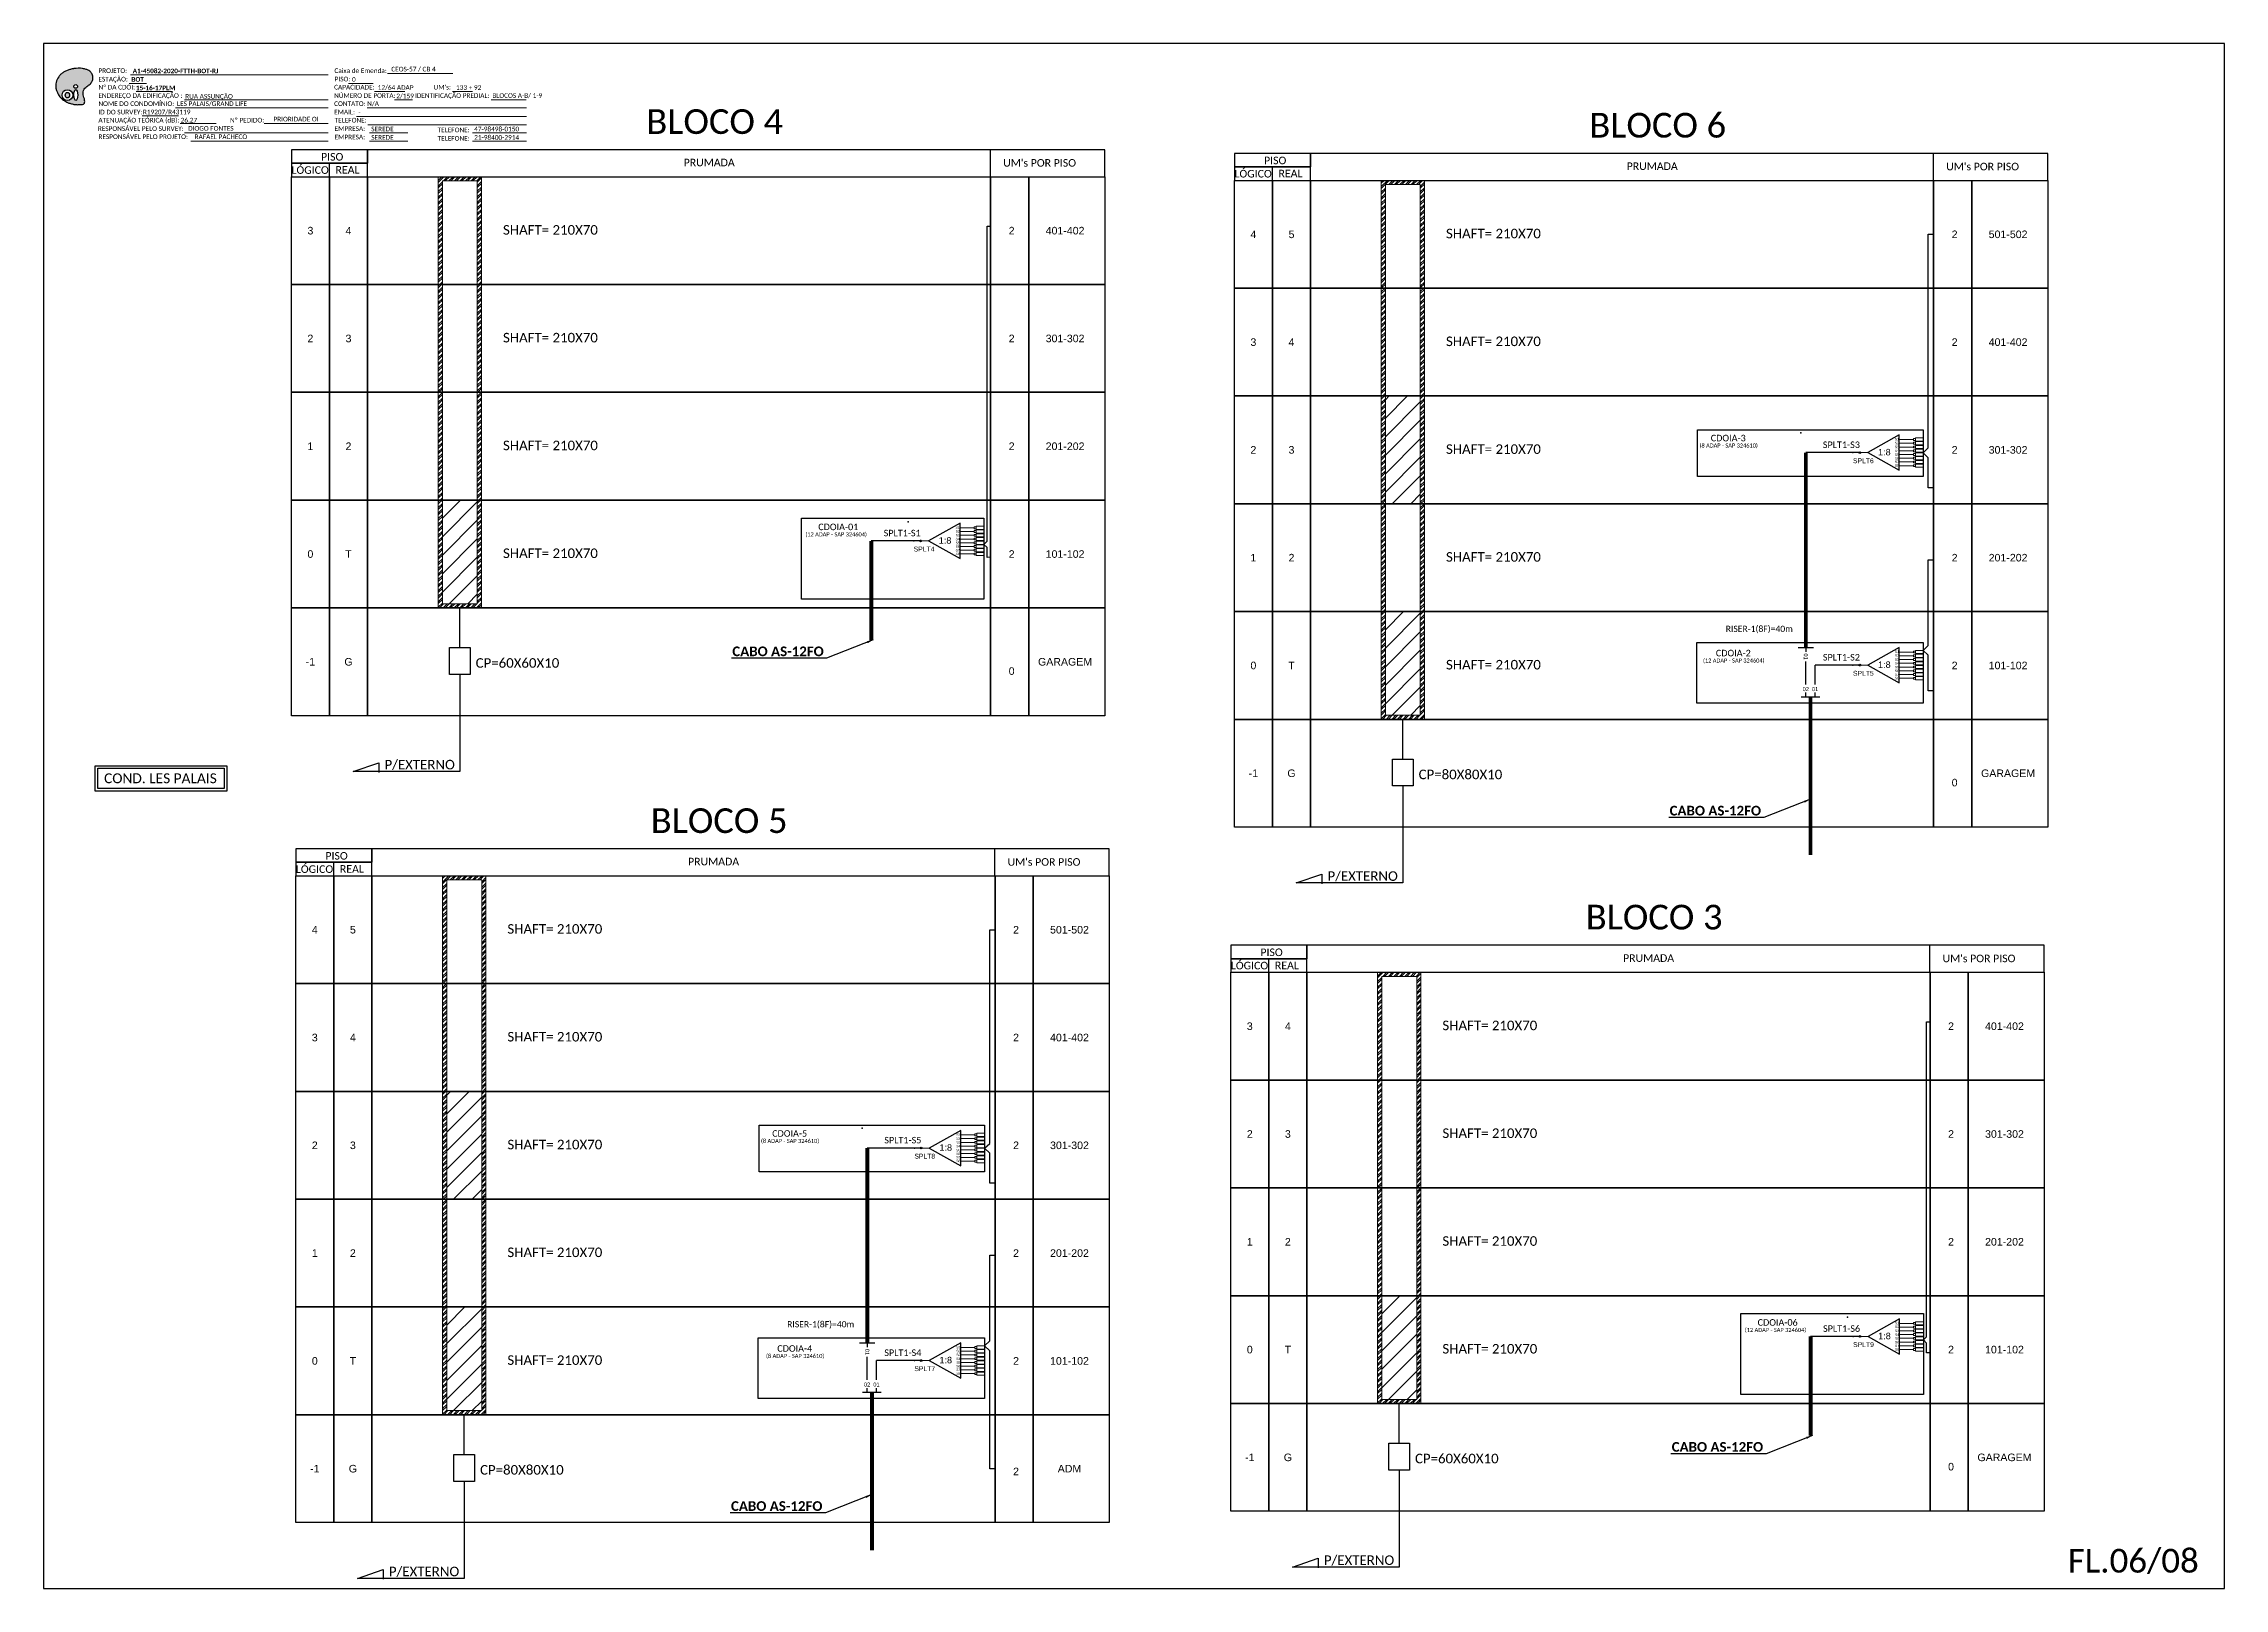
# Model space of a CAD drawing. Header units: inches. Extents: x 10034 to 13570, y 6075 to 9325.
# Drawn here: x 12732 to 13570, y 7384 to 7978 of the extents above; entities that cross this region are included whole.
import ezdxf
from ezdxf.enums import TextEntityAlignment as Align

# ---------------------------------------------------------------- set-up
doc = ezdxf.new("R2010")
doc.units = ezdxf.units.IN
doc.header["$MEASUREMENT"] = 0
doc.layers.add('Uifilar numeracao sangria', color=7, linetype='Continuous')
doc.styles.add('ARIAL', font='arial.ttf')
doc.styles.add('WMF-Calibri0', font='CALIBRI.TTF')
doc.styles.add('WMF-Calibri1', font='CALIBRIB.TTF')
doc.dimstyles.new('ISO-25', dxfattribs={"dimtxt": 2.5, "dimasz": 2.5, "dimexe": 1.25, "dimexo": 0.625, "dimtad": 1, "dimtxsty": 'Standard', "dimcen": 2.5, "dimadec": 0, "dimazin": 0, "dimtfac": 1, "dimtmove": 0, "dimatfit": 3, "dimfxl": 0, "dimarcsym": 0})

msp = doc.modelspace()

# ---------------------------------------------------------------- texts
at = {"color": 7, "lineweight": 0, "style": 'WMF-Calibri0'}
for s, height, p in [('PROJETO:', 1.793, (12752.94, 7966.6)), ('Caixa de Emenda:', 1.7927, (12843.69, 7966.6)), ('ESTAÇÃO:', 1.793, (12752.94, 7963.33)), ('Nº DA CDOI:', 1.7927, (12752.94, 7960.25)), ('ENDEREÇO DA EDIFICAÇÃO :', 1.7927, (12752.94, 7957.02)), ('CAPACIDADE:', 1.7927, (12843.59, 7960.25)), ('NÚMERO DE PORTA:', 1.7927, (12843.59, 7957.02)), ('PISO:', 1.793, (12843.77, 7963.37)), ('IDENTIFICAÇÃO PREDIAL:', 1.7927, (12874.67, 7957.02)), ("UM's:", 1.793, (12881.83, 7960.25)), ('BLOCOS A-B/ 1-9', 1.7927, (12904.41, 7957.02)), ('ATENUAÇÃO TEÓRICA (dB):', 1.7927, (12752.94, 7947.56)), ('NOME DO CONDOMÍNIO:', 1.7927, (12752.94, 7953.91)), ('ID DO SURVEY:', 1.7927, (12752.94, 7950.67)), ('LES PALAIS/GRAND LIFE', 1.7927, (12783.15, 7953.91)), ('CONTATO: N/A', 1.7927, (12843.59, 7953.91)), ('EMAIL:', 1.793, (12843.59, 7950.67)), ('RESPONSÁVEL PELO SURVEY:', 1.7927, (12752.7, 7944.32)), ('RESPONSÁVEL PELO PROJETO:', 1.7927, (12752.94, 7941.21)), ('26,27', 1.793, (12784.56, 7947.56)), ('Nº PEDIDO:', 1.793, (12803.53, 7947.56)), ('TELEFONE:', 1.793, (12843.77, 7947.56)), ('EMPRESA:', 1.793, (12843.77, 7944.32)), ('EMPRESA:', 1.793, (12843.77, 7941.08)), ('TELEFONE:', 1.793, (12883.37, 7943.82)), ('TELEFONE:', 1.793, (12883.37, 7940.58)), ('COND. LES PALAIS', 3.7902, (12755.12, 7693.5))]:
    msp.add_text(s, height=height, dxfattribs=at).set_placement(p)
at = {"color": 7, "linetype": 'Continuous'}
for s, height, style, p in [('A1-45082-2020-FTTH-BOT-RJ', 1.7927, 'WMF-Calibri1', (12766.13, 7966.51)), ('CEOS-57 / CB 4', 1.7927, 'WMF-Calibri0', (12865.55, 7967.19)), ('BOT', 1.793, 'WMF-Calibri1', (12765.62, 7963.23)), ('RUA ASSUNÇÃO', 1.7927, 'WMF-Calibri0', (12786.32, 7956.73)), ('0', 1.79, 'WMF-Calibri0', (12850.46, 7963.22)), ('12/64 ADAP', 1.793, 'WMF-Calibri0', (12860.33, 7960.13)), ('2/159', 1.793, 'WMF-Calibri0', (12867.5, 7956.87)), ('133 + 92', 1.793, 'WMF-Calibri0', (12890.45, 7960.11)), ('R19207/R43119', 1.7927, 'WMF-Calibri0', (12770.07, 7950.7)), ('-', 1.79, 'WMF-Calibri0', (12852.94, 7950.52)), ('DIOGO FONTES', 1.7927, 'WMF-Calibri0', (12787.45, 7944.41)), ('RAFAEL PACHECO', 1.7927, 'WMF-Calibri0', (12789.94, 7941.18)), ('SEREDE', 1.793, 'WMF-Calibri0', (12857.83, 7944.17)), ('SEREDE', 1.793, 'WMF-Calibri0', (12857.83, 7940.93)), ('47-98498-0150', 1.7927, 'WMF-Calibri0', (12897.43, 7944.17)), ('21-98400-2914', 1.7927, 'WMF-Calibri0', (12897.43, 7940.93)), ('FL.06/08', 9.118, 'WMF-Calibri0', (13510.19, 7389.97))]:
    msp.add_text(s, height=height, dxfattribs=dict(at, style=style)).set_placement(p)
at = {"color": 7, "linetype": 'Continuous', "style": 'WMF-Calibri1'}
msp.add_text('15-16-17PLM', height=1.7927, dxfattribs=at).set_placement((12774.95, 7959.97), align=Align.CENTER)
at = {"color": 7, "style": 'WMF-Calibri0'}
msp.add_text('PRIORIDADE OI', height=1.7927, dxfattribs=at).set_placement((12820.25, 7947.97))
at = {"style": 'WMF-Calibri0'}
for s, height, p in [('BLOCO 4', 9.494, (12963.63, 7943.17)), ('BLOCO 6', 9.494, (13326.24, 7941.77)), ('     PISO', 2.911, (12833.41, 7932.93)), ('PRUMADA', 2.911, (12977.98, 7930.73)), ("UM's POR PISO", 2.9114, (13100.85, 7930.58)), ('     PISO', 2.911, (13196.02, 7931.52)), ('  LÓGICO', 2.911, (12825.13, 7927.83)), ('    REAL', 2.911, (12840.01, 7927.9)), ('  LÓGICO', 2.911, (13187.73, 7926.42)), ('    REAL', 2.911, (13202.62, 7926.49)), ('PRUMADA', 2.911, (13340.59, 7929.32)), ("UM's POR PISO", 2.9114, (13463.46, 7929.17)), ('SHAFT= 210X70', 3.6661, (12908.51, 7904.44)), ('SHAFT= 210X70', 3.6661, (13271.12, 7903.04)), ('SHAFT= 210X70', 3.6661, (12908.51, 7863)), ('SHAFT= 210X70', 3.6661, (13271.12, 7861.59)), ('SHAFT= 210X70', 3.6661, (12908.51, 7821.55)), ('SHAFT= 210X70', 3.6661, (13271.12, 7820.14)), ('SHAFT= 210X70', 3.6661, (12908.51, 7780.1)), ('SHAFT= 210X70', 3.6661, (13271.12, 7778.69)), ('SHAFT= 210X70', 3.6661, (13271.12, 7737.25)), ('BLOCO 5', 9.494, (12965.32, 7674.36)), ('     PISO', 2.911, (12835.1, 7664.12)), ('PRUMADA', 2.911, (12979.67, 7661.92)), ("UM's POR PISO", 2.9114, (13102.54, 7661.77)), ('  LÓGICO', 2.911, (12826.82, 7659.02)), ('    REAL', 2.911, (12841.7, 7659.09)), ('SHAFT= 210X70', 3.6661, (12910.2, 7635.64)), ('BLOCO 3', 9.494, (13324.85, 7637.27)), ('  LÓGICO', 2.911, (13186.35, 7621.93)), ('     PISO', 2.911, (13194.63, 7627.03)), ('    REAL', 2.911, (13201.23, 7621.99)), ('PRUMADA', 2.911, (13339.2, 7624.82)), ("UM's POR PISO", 2.9114, (13462.07, 7624.67)), ('SHAFT= 210X70', 3.6661, (12910.2, 7594.19)), ('SHAFT= 210X70', 3.6661, (13269.73, 7598.54)), ('SHAFT= 210X70', 3.6661, (12910.2, 7552.74)), ('SHAFT= 210X70', 3.6661, (13269.73, 7557.09)), ('SHAFT= 210X70', 3.6661, (12910.2, 7511.29)), ('SHAFT= 210X70', 3.6661, (13269.73, 7515.64)), ('SHAFT= 210X70', 3.6661, (12910.2, 7469.85)), ('SHAFT= 210X70', 3.6661, (13269.73, 7474.2))]:
    msp.add_text(s, height=height, dxfattribs=at).set_placement(p)
at = {"color": 0, "style": 'ARIAL'}
for s, height, p in [('3', 2.91, (12834.45, 7905.98)), ('4', 2.91, (12849.1, 7905.98)), ('2', 2.91, (13104.1, 7905.98)), ('401-402', 2.911, (13124.65, 7905.98)), ('4', 2.91, (13197.06, 7904.57)), ('5', 2.91, (13211.71, 7904.57)), ('2', 2.91, (13466.7, 7904.57)), ('501-502', 2.911, (13487.26, 7904.57)), ('2', 2.91, (12834.45, 7864.53)), ('3', 2.91, (12849.1, 7864.53)), ('2', 2.91, (13104.1, 7864.53)), ('301-302', 2.911, (13124.65, 7864.53)), ('3', 2.91, (13197.06, 7863.12)), ('4', 2.91, (13211.71, 7863.12)), ('2', 2.91, (13466.7, 7863.12)), ('401-402', 2.911, (13487.26, 7863.12)), ('1', 2.91, (12834.45, 7823.08)), ('2', 2.91, (12849.1, 7823.08)), ('2', 2.91, (13104.1, 7823.08)), ('201-202', 2.911, (13124.65, 7823.08)), ('2', 2.91, (13197.06, 7821.68)), ('3', 2.91, (13211.71, 7821.68)), ('2', 2.91, (13466.7, 7821.68)), ('301-302', 2.911, (13487.26, 7821.68)), ('0', 2.91, (12834.45, 7781.63)), ('T', 2.91, (12849.1, 7781.63)), ('2', 2.91, (13104.1, 7781.63)), ('101-102', 2.911, (13124.65, 7781.63)), ('1', 2.91, (13197.06, 7780.23)), ('2', 2.91, (13211.71, 7780.23)), ('2', 2.91, (13466.7, 7780.23)), ('201-202', 2.911, (13487.26, 7780.23)), ('-1', 2.911, (12834.45, 7740.19)), ('G', 2.91, (12849.1, 7740.19)), ('GARAGEM', 2.911, (13124.65, 7740.19)), ('0', 2.91, (13197.06, 7738.78)), ('T', 2.91, (13211.71, 7738.78)), ('2', 2.91, (13466.7, 7738.78)), ('101-102', 2.911, (13487.26, 7738.78)), ('0', 2.91, (13104.1, 7736.61)), ('-1', 2.911, (13197.06, 7697.33)), ('G', 2.91, (13211.71, 7697.33)), ('GARAGEM', 2.911, (13487.26, 7697.33)), ('0', 2.91, (13466.7, 7693.75)), ('4', 2.91, (12836.14, 7637.17)), ('5', 2.91, (12850.79, 7637.17)), ('2', 2.91, (13105.79, 7637.17)), ('501-502', 2.911, (13126.34, 7637.17)), ('3', 2.91, (13195.67, 7600.07)), ('4', 2.91, (13210.32, 7600.07)), ('2', 2.91, (13465.32, 7600.07)), ('401-402', 2.911, (13485.87, 7600.07)), ('3', 2.91, (12836.14, 7595.72)), ('4', 2.91, (12850.79, 7595.72)), ('2', 2.91, (13105.79, 7595.72)), ('401-402', 2.911, (13126.34, 7595.72)), ('2', 2.91, (12836.14, 7554.27)), ('3', 2.91, (12850.79, 7554.27)), ('2', 2.91, (13105.79, 7554.27)), ('301-302', 2.911, (13126.34, 7554.27)), ('2', 2.91, (13195.67, 7558.62)), ('3', 2.91, (13210.32, 7558.62)), ('2', 2.91, (13465.32, 7558.62)), ('301-302', 2.911, (13485.87, 7558.62)), ('1', 2.91, (12836.14, 7512.83)), ('2', 2.91, (12850.79, 7512.83)), ('2', 2.91, (13105.79, 7512.83)), ('201-202', 2.911, (13126.34, 7512.83)), ('1', 2.91, (13195.67, 7517.18)), ('2', 2.91, (13210.32, 7517.18)), ('2', 2.91, (13465.32, 7517.18)), ('201-202', 2.911, (13485.87, 7517.18)), ('0', 2.91, (12836.14, 7471.38)), ('T', 2.91, (12850.79, 7471.38)), ('2', 2.91, (13105.79, 7471.38)), ('101-102', 2.911, (13126.34, 7471.38)), ('0', 2.91, (13195.67, 7475.73)), ('T', 2.91, (13210.32, 7475.73)), ('2', 2.91, (13465.32, 7475.73)), ('101-102', 2.911, (13485.87, 7475.73)), ('-1', 2.911, (12836.14, 7429.93)), ('G', 2.91, (12850.79, 7429.93)), ('2', 2.91, (13105.79, 7428.87)), ('ADM', 2.911, (13126.34, 7429.93)), ('-1', 2.911, (13195.67, 7434.28)), ('G', 2.91, (13210.32, 7434.28)), ('0', 2.91, (13465.32, 7430.7)), ('GARAGEM', 2.911, (13485.87, 7434.28))]:
    msp.add_text(s, height=height, dxfattribs=at).set_placement(p, align=Align.MIDDLE_CENTER)
at = {"color": 3, "style": 'WMF-Calibri0'}
for s, p in [('SPLT1-S3', (13416.04, 7822.41)), ('SPLT1-S1', (13054.88, 7788.45)), ('SPLT1-S2', (13416.04, 7740.68)), ('SPLT1-S5', (13055.13, 7555.01)), ('SPLT1-S6', (13416.1, 7482.55)), ('SPLT1-S4', (13055.13, 7473.28))]:
    msp.add_text(s, height=2.496, dxfattribs=at).set_placement(p)
at = {"color": 5, "style": 'WMF-Calibri0'}
for p in [(13378.7, 7751.68), (13017.78, 7484.28)]:
    msp.add_text('RISER-1(8F)=40m', height=2.3699, dxfattribs=at).set_placement(p)
at = {"color": 0, "style": 'WMF-Calibri0'}
for s, height, p in [('CP=60X60X10', 3.6661, (12898, 7737.91)), ('P/EXTERNO', 3.666, (12862.94, 7698.82)), ('CP=80X80X10', 3.6661, (13260.6, 7695.05)), ('P/EXTERNO', 3.666, (13225.54, 7655.97)), ('CP=80X80X10', 3.6661, (12899.69, 7427.65)), ('CP=60X60X10', 3.6661, (13259.21, 7432)), ('P/EXTERNO', 3.666, (13224.16, 7392.92)), ('P/EXTERNO', 3.666, (12864.63, 7388.57))]:
    msp.add_text(s, height=height, dxfattribs=at).set_placement(p)
at = {"color": 1, "ltscale": 8, "style": 'WMF-Calibri1'}
for p in [(12996.69, 7742.35), (13357.1, 7681.1), (13357.91, 7436.44), (12996.18, 7413.7)]:
    msp.add_text('CABO AS-12FO', height=3.7192, dxfattribs=at).set_placement(p)
at = {"style": 'ARIAL'}
for p in [(13409.48, 7742.2), (13048.56, 7474.8)]:
    msp.add_text('01', height=1.56, rotation=270, dxfattribs=at).set_placement(p, align=Align.MIDDLE_CENTER)
for s, p in [('02', (13409.47, 7729.68)), ('01', (13413.04, 7729.68)), ('02', (13048.55, 7462.28)), ('01', (13052.12, 7462.28))]:
    msp.add_text(s, height=1.56, dxfattribs=at).set_placement(p, align=Align.MIDDLE_CENTER)

# ---------------------------------------------------------------- blocks, each defined once
blk = doc.blocks.new('SPLITTER_')
blk.add_point((0, 0))
at = {"style": 'ARIAL', "flags": 4}
blk.add_attdef('SPLT', (0, -3.26), '', height=1.5, dxfattribs=at)
blk = doc.blocks.new('SPLT_1-8_SC-APC')
at = {"color": 1}
blk.add_lwpolyline([(-7.37, -2.1), (-17.04, -7.55), (-7.37, -13), (-7.37, -2.1)], dxfattribs=at)
at = {"color": 3, "lineweight": 0}
for points in [[(-2.99, -3.51), (-7.37, -3.51)], [(-7.37, -4.66), (-2.99, -4.66)], [(-7.37, -5.82), (-2.99, -5.82)], [(-2.41, -3.02), (-2.41, -4)], [(-2.41, -3.02), (0, -3.02)], [(-2.41, -4), (0, -4)], [(-2.41, -4.17), (-2.41, -5.16)], [(-2.41, -4.17), (0, -4.17)], [(-2.41, -5.16), (0, -5.16)], [(-2.41, -5.32), (-2.41, -6.31)], [(-2.41, -5.32), (0, -5.32)], [(-2.41, -6.31), (0, -6.31)], [(-2.41, -6.48), (-2.41, -7.46)], [(-2.41, -6.48), (0, -6.48)], [(-7.37, -6.97), (-2.99, -6.97)], [(-7.37, -8.12), (-2.99, -8.12)], [(-7.37, -9.28), (-2.99, -9.28)], [(-7.37, -10.43), (-2.99, -10.43)], [(-7.37, -11.58), (-2.99, -11.58)], [(-2.41, -7.46), (0, -7.46)], [(-2.41, -7.63), (-2.41, -8.62)], [(-2.41, -7.63), (0, -7.63)], [(-2.41, -8.62), (0, -8.62)], [(-2.41, -8.78), (-2.41, -9.77)], [(-2.41, -8.78), (0, -8.78)], [(-2.41, -9.77), (0, -9.77)], [(-2.41, -9.94), (-2.41, -10.92)], [(-2.41, -9.94), (0, -9.94)], [(-2.41, -10.92), (0, -10.92)], [(-2.41, -11.09), (-2.41, -12.08)], [(-2.41, -11.09), (0, -11.09)], [(-2.41, -12.08), (0, -12.08)]]:
    blk.add_lwpolyline(points, dxfattribs=at)
for points in [[(-2.99, -3.22), (-2.41, -3.22), (-2.41, -3.8), (-2.99, -3.8)], [(-2.99, -4.38), (-2.41, -4.38), (-2.41, -4.95), (-2.99, -4.95)], [(-2.99, -5.53), (-2.41, -5.53), (-2.41, -6.1), (-2.99, -6.1)], [(-2.99, -6.68), (-2.41, -6.68), (-2.41, -7.26), (-2.99, -7.26)], [(-2.99, -7.84), (-2.41, -7.84), (-2.41, -8.41), (-2.99, -8.41)], [(-2.99, -8.99), (-2.41, -8.99), (-2.41, -9.56), (-2.99, -9.56)], [(-2.99, -10.14), (-2.41, -10.14), (-2.41, -10.72), (-2.99, -10.72)], [(-2.99, -11.3), (-2.41, -11.3), (-2.41, -11.87), (-2.99, -11.87)]]:
    blk.add_lwpolyline(points, close=True, dxfattribs=at)
at = {"color": 1, "lineweight": 0}
blk.add_lwpolyline([(-17.04, -7.55), (-19.26, -7.55)], dxfattribs=at)
at = {"color": 1, "style": 'ARIAL'}
for s, height, p in [('1:8', 2, (-13.91, -8.4)), ('S1', 0.75, (-8.74, -3.78)), ('S2', 0.75, (-8.74, -4.97)), ('S3', 0.75, (-8.74, -6.18)), ('S4', 0.75, (-8.74, -7.36)), ('S5', 0.75, (-8.74, -8.57)), ('S6', 0.75, (-8.74, -9.69)), ('S7', 0.75, (-8.74, -10.78)), ('S8', 0.75, (-8.74, -11.9))]:
    blk.add_text(s, height=height, dxfattribs=at).set_placement(p)
blk = doc.blocks.new('A$C415C251F')
at = {"color": 3}
blk.add_point((0, 0), dxfattribs=at)
blk = doc.blocks.new('LEG_CDOIA8_C-SPLT_DIR')
at = {"color": 3}
blk.add_blockref('A$C415C251F', (0, 0), dxfattribs=at)
at = {"color": 1, "style": 'WMF-Calibri0', "flags": 4}
blk.add_attdef('CDO', (-26.84, -2.61), '', height=2, dxfattribs=at)
blk.add_attdef('MODELO', text='', height=1.5, dxfattribs=at).set_placement((-22.23, -4.54), align=Align.CENTER)
at = {"style": 'ARIAL', "flags": 4}
blk.add_attdef('SPLITAGEM', text='', height=1.5, dxfattribs=at).set_placement((-18.36, -12.59), align=Align.CENTER)
blk = doc.blocks.new('OI')
h = blk.add_hatch(color=40)
edge = h.paths.add_edge_path()
edge.add_spline(control_points=[(4.35, -0.67), (3.92, -0.99), (3.26, -1.5), (2.81, -2.59), (2.9, -3.5), (3.06, -4.27), (3.31, -4.85), (3.37, -5.39), (3.4, -5.88), (3.2, -6.4), (2.54, -6.61), (1.65, -6.63), (0.55, -6.67), (-0.56, -6.42), (-1.61, -6.14), (-2.77, -5.61), (-3.92, -4.77), (-4.89, -3.7), (-5.34, -2.65), (-5.6, -1.94), (-5.85, -0.96), (-5.71, 0.47), (-5.1, 2.02), (-4.14, 3.02), (-3.3, 3.61), (-2.37, 4.16), (-1.36, 4.44), (-0.56, 4.7), (0.79, 4.85), (2.24, 4.97), (3.79, 4.57), (4.67, 4.21), (5.44, 3.65), (5.76, 2.99), (6.03, 2.21), (6.01, 1.46), (5.72, 0.64), (5.31, 0.08), (4.88, -0.38), (4.51, -0.55), (4.35, -0.67)], knot_values=[0, 0, 0, 0, 1.60434, 2.417191, 3.427595, 4.282808, 4.776746, 5.304182, 5.888771, 6.258406, 6.858137, 7.79129, 8.986195, 10.124242, 11.187857, 12.242908, 13.953784, 15.414161, 16.515391, 17.349188, 17.675853, 19.552021, 21.515531, 22.568638, 23.63245, 24.621084, 25.782718, 26.745347, 27.142653, 29.870543, 31.004649, 31.921532, 32.709589, 33.801391, 34.042471, 35.192333, 35.971461, 36.628871, 37.254359, 37.836911, 37.836911, 37.836911, 37.836911], degree=3, periodic=0)
h.paths.add_polyline_path([(1.13, -0.87, -1), (-0.04, -0.87, -1)], flags=16)
edge = h.paths.add_edge_path(flags=16)
edge.add_ellipse((0.56, -3.59), major_axis=(-0.02, 1.71), ratio=0.361305, start_angle=0, end_angle=360)
h.paths.add_polyline_path([(-0.36, -3.62, -1), (-3.8, -3.62, -1)], flags=16)
edge = h.paths.add_edge_path(flags=0)
edge.add_ellipse((-2.08, -3.62), major_axis=(0, 0.885), ratio=0.758294, start_angle=0, end_angle=360)
at = {"color": 40}
for centre, radius in [((-2.08, -3.62), 1.72), ((0.54, -0.87), 0.587)]:
    blk.add_circle(centre, radius, dxfattribs=at)
blk.add_ellipse((-2.08, -3.62), major_axis=(0, 0.885), ratio=0.758294, start_param=-3.141592653589792, end_param=3.141592653589792, dxfattribs=at)
blk.add_ellipse((0.56, -3.59), major_axis=(-0.02, 1.71), ratio=0.361305, dxfattribs=at)
at = {"color": 40, "start_tangent": (-0.800898, -0.598801), "end_tangent": (-0.800898, -0.598801)}
blk.add_spline([(4.35, -0.67), (3.2, -1.78), (2.9, -2.54), (2.92, -3.55), (3.12, -4.38), (3.28, -4.85), (3.37, -5.37), (3.35, -5.95), (3.2, -6.29), (2.66, -6.55), (1.73, -6.63), (0.54, -6.62), (-0.58, -6.41), (-1.6, -6.11), (-2.56, -5.67), (-3.95, -4.67), (-4.89, -3.56), (-5.37, -2.56), (-5.64, -1.78), (-5.72, -1.46), (-5.63, 0.42), (-4.84, 2.22), (-4.13, 2.99), (-3.27, 3.62), (-2.4, 4.09), (-1.3, 4.47), (-0.37, 4.72), (0.02, 4.77), (2.75, 4.8), (3.85, 4.53), (4.69, 4.16), (5.31, 3.68), (5.85, 2.73), (5.93, 2.5), (5.94, 1.35), (5.67, 0.62), (5.29, 0.08), (4.84, -0.36), (4.35, -0.67)], degree=3, dxfattribs=at)

# ---------------------------------------------------------------- hatches: boundary and pattern name
h = msp.add_hatch()
h.set_pattern_fill('ANSI32', color=3, scale=0.158226)
h.set_pattern_definition([(45, (796.1839, 11426.646), (-1.06568318, 1.06568318), []), (45, (796.8944, 11426.646), (-1.06568318, 1.06568318), [])])
h.paths.add_polyline_path([(12883.61, 7926.7), (12900.23, 7926.7), (12900.23, 7760.91), (12883.61, 7760.91)])
h.paths.add_polyline_path([(12885.19, 7925.12), (12898.64, 7925.12), (12898.64, 7762.49), (12885.19, 7762.49)], flags=16)
h = msp.add_hatch()
h.set_pattern_fill('ANSI32', color=3, scale=0.158226)
h.set_pattern_definition([(45, (1158.7919, 11383.7919), (-1.06568318, 1.06568318), []), (45, (1159.5023, 11383.7919), (-1.06568318, 1.06568318), [])])
h.paths.add_polyline_path([(13246.22, 7925.29), (13262.83, 7925.29), (13262.83, 7718.06), (13246.22, 7718.06)])
h.paths.add_polyline_path([(13247.8, 7923.71), (13261.25, 7923.71), (13261.25, 7719.64), (13247.8, 7719.64)], flags=16)
h = msp.add_hatch()
h.set_pattern_fill('ANSI31', color=1, scale=1.582261)
h.set_pattern_definition([(45, (-3400.739, -4587.5075), (-3.5522773, 3.5522773), [])])
h.paths.add_polyline_path([(13261.25, 7842.4), (13247.8, 7842.4), (13247.8, 7800.95), (13261.25, 7800.95)])
h = msp.add_hatch(color=3)
h.dxf.hatch_style = 1
edge = h.paths.add_edge_path()
edge.add_arc((13430.26, 7820.63), 0.32, 0, 360)
h = msp.add_hatch(color=3)
h.dxf.hatch_style = 1
edge = h.paths.add_edge_path()
edge.add_arc((13430.26, 7820.63), 0.32, 0, 360)
h = msp.add_hatch()
h.set_pattern_fill('ANSI31', color=1, scale=1.582261)
h.set_pattern_definition([(45, (-3763.347, -4625.966), (-3.5522773, 3.5522773), [])])
h.paths.add_polyline_path([(12898.64, 7802.36), (12885.19, 7802.36), (12885.19, 7762.49), (12898.64, 7762.49)])
h = msp.add_hatch(color=3)
h.dxf.hatch_style = 1
edge = h.paths.add_edge_path()
edge.add_arc((13069.1, 7786.68), 0.32, 0, 360)
h = msp.add_hatch(color=3)
h.dxf.hatch_style = 1
edge = h.paths.add_edge_path()
edge.add_arc((13069.1, 7786.68), 0.32, 0, 360)
h = msp.add_hatch()
h.set_pattern_fill('ANSI31', color=1, scale=1.582261)
h.set_pattern_definition([(45, (-3400.739, -4668.82), (-3.5522773, 3.5522773), [])])
h.paths.add_polyline_path([(13261.25, 7759.5), (13247.8, 7759.5), (13247.8, 7719.64), (13261.25, 7719.64)])
h = msp.add_hatch(color=3)
h.dxf.hatch_style = 1
edge = h.paths.add_edge_path()
edge.add_arc((13430.26, 7738.91), 0.32, 0, 360)
h = msp.add_hatch(color=3)
h.dxf.hatch_style = 1
edge = h.paths.add_edge_path()
edge.add_arc((13430.26, 7738.91), 0.32, 0, 360)
h = msp.add_hatch()
h.set_pattern_fill('ANSI32', color=3, scale=0.158226)
h.set_pattern_definition([(45, (797.8733, 11116.3915), (-1.06568318, 1.06568318), []), (45, (798.5838, 11116.3915), (-1.06568318, 1.06568318), [])])
h.paths.add_polyline_path([(12885.3, 7657.89), (12901.92, 7657.89), (12901.92, 7450.66), (12885.3, 7450.66)])
h.paths.add_polyline_path([(12886.88, 7656.31), (12900.33, 7656.31), (12900.33, 7452.24), (12886.88, 7452.24)], flags=16)
h = msp.add_hatch()
h.set_pattern_fill('ANSI32', color=3, scale=0.158226)
h.set_pattern_definition([(45, (1157.4033, 11120.7415), (-1.06568318, 1.06568318), []), (45, (1158.1138, 11120.7415), (-1.06568318, 1.06568318), [])])
h.paths.add_polyline_path([(13244.83, 7620.8), (13261.45, 7620.8), (13261.45, 7455.01), (13244.83, 7455.01)])
h.paths.add_polyline_path([(13246.41, 7619.21), (13259.86, 7619.21), (13259.86, 7456.59), (13246.41, 7456.59)], flags=16)
h = msp.add_hatch()
h.set_pattern_fill('ANSI31', color=1, scale=1.582261)
h.set_pattern_definition([(45, (-3761.6574, -4854.908), (-3.5522773, 3.5522773), [])])
h.paths.add_polyline_path([(12900.33, 7575), (12886.88, 7575), (12886.88, 7533.55), (12900.33, 7533.55)])
h = msp.add_hatch(color=3)
h.dxf.hatch_style = 1
edge = h.paths.add_edge_path()
edge.add_arc((13069.34, 7553.23), 0.32, 0, 360)
h = msp.add_hatch(color=3)
h.dxf.hatch_style = 1
edge = h.paths.add_edge_path()
edge.add_arc((13069.34, 7553.23), 0.32, 0, 360)
h = msp.add_hatch()
h.set_pattern_fill('ANSI31', color=1, scale=1.582261)
h.set_pattern_definition([(45, (-3761.6574, -4936.2203), (-3.5522773, 3.5522773), [])])
h.paths.add_polyline_path([(12900.33, 7492.1), (12886.88, 7492.1), (12886.88, 7452.24), (12900.33, 7452.24)])
h = msp.add_hatch()
h.set_pattern_fill('ANSI31', color=1, scale=1.582261)
h.set_pattern_definition([(45, (-3402.1274, -4931.87), (-3.5522773, 3.5522773), [])])
h.paths.add_polyline_path([(13259.86, 7496.45), (13246.41, 7496.45), (13246.41, 7456.59), (13259.86, 7456.59)])
h = msp.add_hatch(color=3)
h.dxf.hatch_style = 1
edge = h.paths.add_edge_path()
edge.add_arc((13430.32, 7480.77), 0.32, 0, 360)
h = msp.add_hatch(color=3)
h.dxf.hatch_style = 1
edge = h.paths.add_edge_path()
edge.add_arc((13430.32, 7480.77), 0.32, 0, 360)
h = msp.add_hatch(color=3)
h.dxf.hatch_style = 1
edge = h.paths.add_edge_path()
edge.add_arc((13069.34, 7471.51), 0.32, 0, 360)
h = msp.add_hatch(color=3)
h.dxf.hatch_style = 1
edge = h.paths.add_edge_path()
edge.add_arc((13069.34, 7471.51), 0.32, 0, 360)

# ---------------------------------------------------------------- linework, layer by layer
for points in [[(12731.87, 7383.9), (13570.43, 7383.9), (13570.43, 7977.9), (12731.87, 7977.9), (12731.87, 7383.9)], [(12856.43, 7926.7), (13139.97, 7926.7), (13139.97, 7937.11), (12856.43, 7937.11), (12856.43, 7937.11), (12856.43, 7931.91)], [(13096.01, 7926.7), (13096.01, 7937.11)], [(13219.03, 7925.29), (13502.58, 7925.29), (13502.58, 7935.7), (13219.03, 7935.7), (13219.03, 7935.7), (13219.03, 7930.5)], [(13458.61, 7925.29), (13458.61, 7935.7)], [(12841.78, 7926.7), (12841.78, 7931.91)], [(13204.39, 7925.29), (13204.39, 7930.5)], [(12891.92, 7745.66), (12891.92, 7760.93)], [(13254.53, 7702.81), (13254.53, 7718.07)], [(12858.12, 7657.89), (13141.66, 7657.89), (13141.66, 7668.3), (12858.12, 7668.3), (12858.12, 7668.3), (12858.12, 7663.1)], [(13097.69, 7657.89), (13097.69, 7668.3)], [(12843.47, 7657.89), (12843.47, 7663.1)], [(13217.65, 7620.8), (13501.19, 7620.8), (13501.19, 7631.21), (13217.65, 7631.21), (13217.65, 7631.21), (13217.65, 7626)], [(13457.22, 7620.8), (13457.22, 7631.21)], [(13203, 7620.8), (13203, 7626)], [(13253.14, 7439.76), (13253.14, 7455.02)], [(12893.61, 7435.41), (12893.61, 7450.67)]]:
    msp.add_lwpolyline(points)
at = {"color": 7, "lineweight": 0}
for points in [[(12764.82, 7962.58), (12771.37, 7962.58)], [(12765.34, 7965.86), (12841.31, 7965.86)], [(12767.49, 7959.51), (12781.43, 7959.51)], [(12849.11, 7962.62), (12858.59, 7962.62)], [(12859.16, 7959.51), (12870.77, 7959.51)], [(12864.15, 7966.35), (12889.28, 7966.35)], [(12889.1, 7959.51), (12896.76, 7959.51)], [(12769.8, 7950.09), (12783.75, 7950.09)], [(12782.64, 7953.16), (12841.31, 7953.16)], [(12786.05, 7956.27), (12841.31, 7956.27)], [(12852.23, 7949.92), (12917.5, 7949.92)], [(12856.27, 7953.16), (12917.5, 7953.16)], [(12866.74, 7956.27), (12873.69, 7956.27)], [(12903.91, 7956.27), (12917.47, 7956.27)], [(12784.34, 7947.13), (12798.28, 7947.13)], [(12786.05, 7943.57), (12841.31, 7943.57)], [(12816.67, 7947.14), (12841.17, 7947.14)], [(12817.17, 7947.14), (12841.32, 7947.14)], [(12856.52, 7946.68), (12917.5, 7946.68)], [(12857.13, 7943.57), (12871.93, 7943.57)], [(12896.73, 7943.57), (12917.5, 7943.57)], [(12788.54, 7940.34), (12841.31, 7940.34)], [(12857.13, 7940.34), (12871.93, 7940.34)], [(12896.73, 7940.34), (12917.5, 7940.34)]]:
    msp.add_lwpolyline(points, dxfattribs=at)
for points in [[(12827.13, 7931.91), (12856.43, 7931.91), (12856.43, 7937.11), (12827.13, 7937.11)], [(13189.74, 7930.5), (13219.03, 7930.5), (13219.03, 7935.7), (13189.74, 7935.7)], [(12827.13, 7926.7), (12856.43, 7926.7), (12856.43, 7931.91), (12827.13, 7931.91)], [(13189.74, 7925.29), (13219.03, 7925.29), (13219.03, 7930.5), (13189.74, 7930.5)], [(12887.94, 7745.66), (12895.9, 7745.66), (12895.9, 7735.3), (12887.94, 7735.3)], [(12751.74, 7700.24), (12802.32, 7700.24), (12802.32, 7690.45), (12751.74, 7690.45)], [(12752.74, 7699.24), (12801.32, 7699.24), (12801.32, 7691.45), (12752.74, 7691.45)], [(13250.55, 7702.81), (13258.51, 7702.81), (13258.51, 7692.45), (13250.55, 7692.45)], [(12828.82, 7663.1), (12858.12, 7663.1), (12858.12, 7668.3), (12828.82, 7668.3)], [(12828.82, 7657.89), (12858.12, 7657.89), (12858.12, 7663.1), (12828.82, 7663.1)], [(13188.35, 7626), (13217.65, 7626), (13217.65, 7631.21), (13188.35, 7631.21)], [(13188.35, 7620.8), (13217.65, 7620.8), (13217.65, 7626), (13188.35, 7626)], [(13249.16, 7439.76), (13257.12, 7439.76), (13257.12, 7429.4), (13249.16, 7429.4)], [(12889.63, 7435.41), (12897.59, 7435.41), (12897.59, 7425.05), (12889.63, 7425.05)]]:
    msp.add_lwpolyline(points, close=True)
at = {"color": 0}
for points in [[(12827.13, 7926.7), (12841.78, 7926.7), (12841.78, 7885.25), (12827.13, 7885.25)], [(12841.78, 7926.7), (12856.43, 7926.7), (12856.43, 7885.25), (12841.78, 7885.25)], [(12856.43, 7926.7), (13096.03, 7926.7), (13096.03, 7885.25), (12856.43, 7885.25)], [(13096.03, 7926.7), (13110.67, 7926.7), (13110.67, 7885.25), (13096.03, 7885.25)], [(13110.67, 7926.7), (13139.97, 7926.7), (13139.97, 7885.25), (13110.67, 7885.25)], [(13189.74, 7925.29), (13204.39, 7925.29), (13204.39, 7883.85), (13189.74, 7883.85)], [(13204.39, 7925.29), (13219.03, 7925.29), (13219.03, 7883.85), (13204.39, 7883.85)], [(13219.03, 7925.29), (13458.63, 7925.29), (13458.63, 7883.85), (13219.03, 7883.85)], [(13458.63, 7925.29), (13473.28, 7925.29), (13473.28, 7883.85), (13458.63, 7883.85)], [(13473.28, 7925.29), (13502.58, 7925.29), (13502.58, 7883.85), (13473.28, 7883.85)], [(12827.13, 7885.25), (12841.78, 7885.25), (12841.78, 7843.81), (12827.13, 7843.81)], [(12841.78, 7885.25), (12856.43, 7885.25), (12856.43, 7843.81), (12841.78, 7843.81)], [(12856.43, 7885.25), (13096.03, 7885.25), (13096.03, 7843.81), (12856.43, 7843.81)], [(13096.03, 7885.25), (13110.67, 7885.25), (13110.67, 7843.81), (13096.03, 7843.81)], [(13110.67, 7885.25), (13139.97, 7885.25), (13139.97, 7843.81), (13110.67, 7843.81)], [(13189.74, 7883.85), (13204.39, 7883.85), (13204.39, 7842.4), (13189.74, 7842.4)], [(13204.39, 7883.85), (13219.03, 7883.85), (13219.03, 7842.4), (13204.39, 7842.4)], [(13219.03, 7883.85), (13458.63, 7883.85), (13458.63, 7842.4), (13219.03, 7842.4)], [(13458.63, 7883.85), (13473.28, 7883.85), (13473.28, 7842.4), (13458.63, 7842.4)], [(13473.28, 7883.85), (13502.58, 7883.85), (13502.58, 7842.4), (13473.28, 7842.4)], [(12827.13, 7843.81), (12841.78, 7843.81), (12841.78, 7802.36), (12827.13, 7802.36)], [(12841.78, 7843.81), (12856.43, 7843.81), (12856.43, 7802.36), (12841.78, 7802.36)], [(12856.43, 7843.81), (13096.03, 7843.81), (13096.03, 7802.36), (12856.43, 7802.36)], [(13096.03, 7843.81), (13110.67, 7843.81), (13110.67, 7802.36), (13096.03, 7802.36)], [(13110.67, 7843.81), (13139.97, 7843.81), (13139.97, 7802.36), (13110.67, 7802.36)], [(13189.74, 7842.4), (13204.39, 7842.4), (13204.39, 7800.95), (13189.74, 7800.95)], [(13204.39, 7842.4), (13219.03, 7842.4), (13219.03, 7800.95), (13204.39, 7800.95)], [(13219.03, 7842.4), (13458.63, 7842.4), (13458.63, 7800.95), (13219.03, 7800.95)], [(13458.63, 7842.4), (13473.28, 7842.4), (13473.28, 7800.95), (13458.63, 7800.95)], [(13473.28, 7842.4), (13502.58, 7842.4), (13502.58, 7800.95), (13473.28, 7800.95)], [(12827.13, 7802.36), (12841.78, 7802.36), (12841.78, 7760.91), (12827.13, 7760.91)], [(12841.78, 7802.36), (12856.43, 7802.36), (12856.43, 7760.91), (12841.78, 7760.91)], [(12856.43, 7802.36), (13096.03, 7802.36), (13096.03, 7760.91), (12856.43, 7760.91)], [(13096.03, 7802.36), (13110.67, 7802.36), (13110.67, 7760.91), (13096.03, 7760.91)], [(13110.67, 7802.36), (13139.97, 7802.36), (13139.97, 7760.91), (13110.67, 7760.91)], [(13189.74, 7800.95), (13204.39, 7800.95), (13204.39, 7759.5), (13189.74, 7759.5)], [(13204.39, 7800.95), (13219.03, 7800.95), (13219.03, 7759.5), (13204.39, 7759.5)], [(13219.03, 7800.95), (13458.63, 7800.95), (13458.63, 7759.5), (13219.03, 7759.5)], [(13458.63, 7800.95), (13473.28, 7800.95), (13473.28, 7759.5), (13458.63, 7759.5)], [(13473.28, 7800.95), (13502.58, 7800.95), (13502.58, 7759.5), (13473.28, 7759.5)], [(12827.13, 7760.91), (12841.78, 7760.91), (12841.78, 7719.46), (12827.13, 7719.46)], [(12841.78, 7760.91), (12856.43, 7760.91), (12856.43, 7719.46), (12841.78, 7719.46)], [(12856.43, 7760.91), (13096.03, 7760.91), (13096.03, 7719.46), (12856.43, 7719.46)], [(13096.03, 7760.91), (13110.67, 7760.91), (13110.67, 7719.46), (13096.03, 7719.46)], [(13110.67, 7760.91), (13139.97, 7760.91), (13139.97, 7719.46), (13110.67, 7719.46)], [(13189.74, 7759.5), (13204.39, 7759.5), (13204.39, 7718.06), (13189.74, 7718.06)], [(13204.39, 7759.5), (13219.03, 7759.5), (13219.03, 7718.06), (13204.39, 7718.06)], [(13219.03, 7759.5), (13458.63, 7759.5), (13458.63, 7718.06), (13219.03, 7718.06)], [(13458.63, 7759.5), (13473.28, 7759.5), (13473.28, 7718.06), (13458.63, 7718.06)], [(13473.28, 7759.5), (13502.58, 7759.5), (13502.58, 7718.06), (13473.28, 7718.06)], [(13189.74, 7718.06), (13204.39, 7718.06), (13204.39, 7676.61), (13189.74, 7676.61)], [(13204.39, 7718.06), (13219.03, 7718.06), (13219.03, 7676.61), (13204.39, 7676.61)], [(13219.03, 7718.06), (13458.63, 7718.06), (13458.63, 7676.61), (13219.03, 7676.61)], [(13458.63, 7718.06), (13473.28, 7718.06), (13473.28, 7676.61), (13458.63, 7676.61)], [(13473.28, 7718.06), (13502.58, 7718.06), (13502.58, 7676.61), (13473.28, 7676.61)], [(12828.82, 7657.89), (12843.47, 7657.89), (12843.47, 7616.45), (12828.82, 7616.45)], [(12843.47, 7657.89), (12858.12, 7657.89), (12858.12, 7616.45), (12843.47, 7616.45)], [(12858.12, 7657.89), (13097.72, 7657.89), (13097.72, 7616.45), (12858.12, 7616.45)], [(13097.72, 7657.89), (13112.36, 7657.89), (13112.36, 7616.45), (13097.72, 7616.45)], [(13112.36, 7657.89), (13141.66, 7657.89), (13141.66, 7616.45), (13112.36, 7616.45)], [(12828.82, 7616.45), (12843.47, 7616.45), (12843.47, 7575), (12828.82, 7575)], [(12843.47, 7616.45), (12858.12, 7616.45), (12858.12, 7575), (12843.47, 7575)], [(12858.12, 7616.45), (13097.72, 7616.45), (13097.72, 7575), (12858.12, 7575)], [(13097.72, 7616.45), (13112.36, 7616.45), (13112.36, 7575), (13097.72, 7575)], [(13112.36, 7616.45), (13141.66, 7616.45), (13141.66, 7575), (13112.36, 7575)], [(13188.35, 7620.8), (13203, 7620.8), (13203, 7579.35), (13188.35, 7579.35)], [(13203, 7620.8), (13217.65, 7620.8), (13217.65, 7579.35), (13203, 7579.35)], [(13217.65, 7620.8), (13457.25, 7620.8), (13457.25, 7579.35), (13217.65, 7579.35)], [(13457.25, 7620.8), (13471.89, 7620.8), (13471.89, 7579.35), (13457.25, 7579.35)], [(13471.89, 7620.8), (13501.19, 7620.8), (13501.19, 7579.35), (13471.89, 7579.35)], [(12828.82, 7575), (12843.47, 7575), (12843.47, 7533.55), (12828.82, 7533.55)], [(12843.47, 7575), (12858.12, 7575), (12858.12, 7533.55), (12843.47, 7533.55)], [(12858.12, 7575), (13097.72, 7575), (13097.72, 7533.55), (12858.12, 7533.55)], [(13097.72, 7575), (13112.36, 7575), (13112.36, 7533.55), (13097.72, 7533.55)], [(13112.36, 7575), (13141.66, 7575), (13141.66, 7533.55), (13112.36, 7533.55)], [(13188.35, 7579.35), (13203, 7579.35), (13203, 7537.9), (13188.35, 7537.9)], [(13203, 7579.35), (13217.65, 7579.35), (13217.65, 7537.9), (13203, 7537.9)], [(13217.65, 7579.35), (13457.25, 7579.35), (13457.25, 7537.9), (13217.65, 7537.9)], [(13457.25, 7579.35), (13471.89, 7579.35), (13471.89, 7537.9), (13457.25, 7537.9)], [(13471.89, 7579.35), (13501.19, 7579.35), (13501.19, 7537.9), (13471.89, 7537.9)], [(12828.82, 7533.55), (12843.47, 7533.55), (12843.47, 7492.1), (12828.82, 7492.1)], [(12843.47, 7533.55), (12858.12, 7533.55), (12858.12, 7492.1), (12843.47, 7492.1)], [(12858.12, 7533.55), (13097.72, 7533.55), (13097.72, 7492.1), (12858.12, 7492.1)], [(13097.72, 7533.55), (13112.36, 7533.55), (13112.36, 7492.1), (13097.72, 7492.1)], [(13112.36, 7533.55), (13141.66, 7533.55), (13141.66, 7492.1), (13112.36, 7492.1)], [(13188.35, 7537.9), (13203, 7537.9), (13203, 7496.45), (13188.35, 7496.45)], [(13203, 7537.9), (13217.65, 7537.9), (13217.65, 7496.45), (13203, 7496.45)], [(13217.65, 7537.9), (13457.25, 7537.9), (13457.25, 7496.45), (13217.65, 7496.45)], [(13457.25, 7537.9), (13471.89, 7537.9), (13471.89, 7496.45), (13457.25, 7496.45)], [(13471.89, 7537.9), (13501.19, 7537.9), (13501.19, 7496.45), (13471.89, 7496.45)], [(12828.82, 7492.1), (12843.47, 7492.1), (12843.47, 7450.66), (12828.82, 7450.66)], [(12843.47, 7492.1), (12858.12, 7492.1), (12858.12, 7450.66), (12843.47, 7450.66)], [(12858.12, 7492.1), (13097.72, 7492.1), (13097.72, 7450.66), (12858.12, 7450.66)], [(13097.72, 7492.1), (13112.36, 7492.1), (13112.36, 7450.66), (13097.72, 7450.66)], [(13112.36, 7492.1), (13141.66, 7492.1), (13141.66, 7450.66), (13112.36, 7450.66)], [(13188.35, 7496.45), (13203, 7496.45), (13203, 7455.01), (13188.35, 7455.01)], [(13203, 7496.45), (13217.65, 7496.45), (13217.65, 7455.01), (13203, 7455.01)], [(13217.65, 7496.45), (13457.25, 7496.45), (13457.25, 7455.01), (13217.65, 7455.01)], [(13457.25, 7496.45), (13471.89, 7496.45), (13471.89, 7455.01), (13457.25, 7455.01)], [(13471.89, 7496.45), (13501.19, 7496.45), (13501.19, 7455.01), (13471.89, 7455.01)], [(13188.35, 7455.01), (13203, 7455.01), (13203, 7413.56), (13188.35, 7413.56)], [(13203, 7455.01), (13217.65, 7455.01), (13217.65, 7413.56), (13203, 7413.56)], [(13217.65, 7455.01), (13457.25, 7455.01), (13457.25, 7413.56), (13217.65, 7413.56)], [(13457.25, 7455.01), (13471.89, 7455.01), (13471.89, 7413.56), (13457.25, 7413.56)], [(13471.89, 7455.01), (13501.19, 7455.01), (13501.19, 7413.56), (13471.89, 7413.56)], [(12828.82, 7450.66), (12843.47, 7450.66), (12843.47, 7409.21), (12828.82, 7409.21)], [(12843.47, 7450.66), (12858.12, 7450.66), (12858.12, 7409.21), (12843.47, 7409.21)], [(12858.12, 7450.66), (13097.72, 7450.66), (13097.72, 7409.21), (12858.12, 7409.21)], [(13097.72, 7450.66), (13112.36, 7450.66), (13112.36, 7409.21), (13097.72, 7409.21)], [(13112.36, 7450.66), (13141.66, 7450.66), (13141.66, 7409.21), (13112.36, 7409.21)]]:
    msp.add_lwpolyline(points, close=True, dxfattribs=at)
at = {"color": 2, "lineweight": 0}
for points in [[(12883.61, 7926.7), (12900.23, 7926.7), (12900.23, 7760.91), (12883.61, 7760.91)], [(12885.19, 7925.12), (12898.64, 7925.12), (12898.64, 7762.49), (12885.19, 7762.49)], [(13246.22, 7925.29), (13262.83, 7925.29), (13262.83, 7718.06), (13246.22, 7718.06)], [(13247.8, 7923.71), (13261.25, 7923.71), (13261.25, 7719.64), (13247.8, 7719.64)], [(12885.3, 7657.89), (12901.92, 7657.89), (12901.92, 7450.66), (12885.3, 7450.66)], [(12886.88, 7656.31), (12900.33, 7656.31), (12900.33, 7452.24), (12886.88, 7452.24)], [(13244.83, 7620.8), (13261.45, 7620.8), (13261.45, 7455.01), (13244.83, 7455.01)], [(13246.41, 7619.21), (13259.86, 7619.21), (13259.86, 7456.59), (13246.41, 7456.59)]]:
    msp.add_lwpolyline(points, close=True, dxfattribs=at)
at = {"color": 3}
for points in [[(13094.71, 7871.67), (13094.71, 7907.66), (13096.03, 7907.66)], [(13456.57, 7824.63), (13456.57, 7904.57), (13458.63, 7904.57)], [(13094.71, 7786.55), (13094.71, 7871.67)], [(13456.57, 7818.65), (13454.62, 7820.53), (13456.57, 7822.41), (13456.57, 7822.41), (13456.57, 7824.63)], [(13429.94, 7820.63), (13409.48, 7820.63)], [(13458.63, 7807.13), (13456.58, 7807.13), (13456.57, 7818.65)], [(13068.78, 7786.68), (13050.12, 7786.68)], [(13094.71, 7780.36), (13094.71, 7784.14), (13093.45, 7785.34), (13094.71, 7786.55), (13094.71, 7786.55), (13094.71, 7788.79)], [(13096.03, 7780.37), (13094.71, 7780.36), (13094.71, 7784.14)], [(13456.58, 7728.98), (13456.57, 7742.68), (13454.62, 7744.56), (13456.57, 7746.44), (13456.57, 7746.44), (13456.57, 7777.35)], [(13456.57, 7777.35), (13456.57, 7779.41), (13458.63, 7779.41)], [(13429.94, 7738.91), (13413.07, 7738.91)], [(13413.07, 7731.5), (13413.07, 7738.91)], [(13413.07, 7726.65), (13413.07, 7728.35)], [(13458.63, 7728.98), (13456.58, 7728.98)], [(13095.66, 7557.23), (13095.66, 7637.17), (13097.72, 7637.17)], [(13455.92, 7565.77), (13455.92, 7601.76), (13457.25, 7601.76)], [(13455.93, 7480.65), (13455.92, 7565.77)], [(13095.66, 7551.25), (13093.7, 7553.13), (13095.66, 7555.01), (13095.66, 7555.01), (13095.66, 7557.23)], [(13069.02, 7553.23), (13048.57, 7553.23)], [(13097.72, 7539.73), (13095.66, 7539.73), (13095.66, 7551.25)], [(13095.66, 7468.43), (13095.66, 7475.28), (13093.7, 7477.16), (13095.66, 7479.04), (13095.66, 7479.04), (13095.66, 7509.95)], [(13095.66, 7509.95), (13095.66, 7512.01), (13097.72, 7512.01)], [(13430, 7480.77), (13411.34, 7480.77)], [(13455.93, 7474.46), (13455.93, 7478.23), (13454.67, 7479.44), (13455.93, 7480.65), (13455.93, 7480.65), (13455.93, 7482.89)], [(13457.25, 7474.46), (13455.93, 7474.46), (13455.93, 7478.23)], [(13052.15, 7464.1), (13052.15, 7471.51)], [(13069.02, 7471.51), (13052.15, 7471.51)], [(13095.66, 7429.93), (13095.66, 7468.43)], [(13052.15, 7459.25), (13052.15, 7460.94)], [(13097.72, 7429.93), (13095.66, 7429.93)]]:
    msp.add_lwpolyline(points, dxfattribs=at)
at = {"color": 1}
for points in [[(13367.88, 7829.4), (13454.62, 7829.4), (13454.62, 7811.45), (13367.88, 7811.45)], [(13023.33, 7795.44), (13093.45, 7795.44), (13093.45, 7764.31), (13023.33, 7764.31)], [(13367.61, 7747.67), (13454.62, 7747.67), (13454.62, 7724.3), (13367.61, 7724.3)], [(13006.96, 7562), (13093.7, 7562), (13093.7, 7544.05), (13006.96, 7544.05)], [(13384.55, 7489.54), (13454.67, 7489.54), (13454.67, 7458.41), (13384.55, 7458.41)], [(13006.69, 7480.27), (13093.7, 7480.27), (13093.7, 7456.9), (13006.69, 7456.9)]]:
    msp.add_lwpolyline(points, close=True, dxfattribs=at)
at = {"color": 5, "const_width": 1.5}
for points in [[(13409.48, 7745.71), (13409.48, 7820.63)], [(13048.57, 7478.3), (13048.57, 7553.23)]]:
    msp.add_lwpolyline(points, dxfattribs=at)
at = {"color": 5}
for points in [[(13429.94, 7820.63), (13430.26, 7820.63)], [(13068.78, 7786.68), (13069.1, 7786.68)], [(13406.53, 7745.71), (13412.44, 7745.71)], [(13409.48, 7745.71), (13409.48, 7743.99)], [(13429.94, 7738.91), (13430.26, 7738.91)], [(13069.02, 7553.23), (13069.34, 7553.23)], [(13430, 7480.77), (13430.32, 7480.77)], [(13045.61, 7478.3), (13051.52, 7478.3)], [(13048.57, 7478.3), (13048.57, 7476.59)], [(13069.02, 7471.51), (13069.34, 7471.51)]]:
    msp.add_lwpolyline(points, dxfattribs=at)
at = {"color": 1, "const_width": 1.5}
for points in [[(13050.12, 7786.68), (13050.12, 7748.5)], [(13411.29, 7726.65), (13411.29, 7665.92)], [(13411.34, 7480.77), (13411.34, 7442.6)], [(13050.37, 7459.25), (13050.37, 7398.52)]]:
    msp.add_lwpolyline(points, dxfattribs=at)
at = {"color": 2}
for points in [[(13409.47, 7731.5), (13409.47, 7740.35)], [(13409.51, 7726.65), (13409.51, 7728.35)], [(13048.55, 7464.1), (13048.55, 7472.95)], [(13048.59, 7459.25), (13048.59, 7460.94)]]:
    msp.add_lwpolyline(points, dxfattribs=at)
at = {"color": 1}
for points in [[(13411.29, 7726.65), (13407.73, 7726.65)], [(13414.85, 7726.65), (13411.29, 7726.65)], [(13050.37, 7459.25), (13046.81, 7459.25)], [(13053.93, 7459.25), (13050.37, 7459.25)]]:
    msp.add_lwpolyline(points, dxfattribs=at)
at = {"color": 3}
for centre in [(13430.26, 7820.63), (13430.26, 7820.63), (13069.1, 7786.68), (13069.1, 7786.68), (13430.26, 7738.91), (13430.26, 7738.91), (13069.34, 7553.23), (13069.34, 7553.23), (13430.32, 7480.77), (13430.32, 7480.77), (13069.34, 7471.51), (13069.34, 7471.51)]:
    msp.add_circle(centre, 0.32, dxfattribs=at)
at = {"layer": 'Uifilar numeracao sangria', "color": 0, "ltscale": 2}
for points in [[(12891.92, 7735.3), (12891.92, 7698.01), (12850.89, 7698.01), (12860.8, 7701.4), (12860.78, 7697.65)], [(13254.53, 7692.45), (13254.53, 7655.15), (13213.5, 7655.15), (13223.41, 7658.55), (13223.39, 7654.8)], [(12893.61, 7425.05), (12893.61, 7387.75), (12852.58, 7387.75), (12862.49, 7391.15), (12862.47, 7387.4)], [(13253.14, 7429.4), (13253.14, 7392.1), (13212.11, 7392.1), (13222.02, 7395.5), (13222, 7391.75)]]:
    msp.add_lwpolyline(points, dxfattribs=at)

# ---------------------------------------------------------------- block references
at = {"color": 7, "xscale": 1.213923925163966, "yscale": 1.213923925163726, "zscale": 1.213923925163967, "rotation": 0.1532896023734424}
msp.add_blockref('OI', (12743.54, 7962.48), dxfattribs=at)
at = {"color": 1}
ref = msp.add_blockref('LEG_CDOIA8_C-SPLT_DIR', (13407.56, 7828.24), dxfattribs=dict(at, xscale=1.247999999998865, yscale=1.247999999998865, zscale=1.247999999998865))
ref.add_attrib('CDO', 'CDOIA-3', (13372.94, 7824.98), dxfattribs={"color": 1, "height": 2.496, "style": 'WMF-Calibri0'})
ref.add_attrib('MODELO', '(8 ADAP - SAP 324610)', dxfattribs={"color": 1, "height": 1.56, "style": 'WMF-Calibri0'}).set_placement((13379.82, 7822.58), align=Align.CENTER)
at = {"color": 3, "xscale": 1.247999999998865, "yscale": 1.247999999998865, "zscale": 1.247999999998865}
for p in [(13454.62, 7830.05), (13093.45, 7796.1), (13454.62, 7748.32), (13093.7, 7562.65), (13454.67, 7490.19), (13093.7, 7480.92)]:
    msp.add_blockref('SPLT_1-8_SC-APC', p, dxfattribs=at)
ref = msp.add_blockref('SPLITTER_', (13427.61, 7820.63), dxfattribs=dict(xscale=1.247999999998865, yscale=1.247999999998865, zscale=1.247999999998865))
ref.add_attrib('SPLT', 'SPLT6', (13427.61, 7816.56), dxfattribs={"height": 1.872, "style": 'ARIAL'})
at = {"color": 1}
ref = msp.add_blockref('LEG_CDOIA8_C-SPLT_DIR', (13064.35, 7794.07), dxfattribs=dict(at, xscale=1.247999999998865, yscale=1.247999999998865, zscale=1.247999999998865))
ref.add_attrib('CDO', 'CDOIA-01', (13029.73, 7790.81), dxfattribs={"color": 1, "height": 2.496, "style": 'WMF-Calibri0'})
ref.add_attrib('MODELO', '(12 ADAP - SAP 324604)', dxfattribs={"color": 1, "height": 1.56, "style": 'WMF-Calibri0'}).set_placement((13036.61, 7788.41), align=Align.CENTER)
ref = msp.add_blockref('SPLITTER_', (13066.45, 7786.68), dxfattribs=dict(xscale=1.247999999998865, yscale=1.247999999998865, zscale=1.247999999998865))
ref.add_attrib('SPLT', 'SPLT4', (13066.45, 7782.61), dxfattribs={"height": 1.872, "style": 'ARIAL'})
ref = msp.add_blockref('LEG_CDOIA8_C-SPLT_DIR', (13409.52, 7745.56), dxfattribs=dict(at, xscale=1.247999999998865, yscale=1.247999999998865, zscale=1.247999999998865))
ref.add_attrib('CDO', 'CDOIA-2', (13374.89, 7742.3), dxfattribs={"color": 1, "height": 2.496, "style": 'WMF-Calibri0'})
ref.add_attrib('MODELO', '(12 ADAP - SAP 324604)', dxfattribs={"color": 1, "height": 1.56, "style": 'WMF-Calibri0'}).set_placement((13381.77, 7739.9), align=Align.CENTER)
ref = msp.add_blockref('SPLITTER_', (13427.61, 7738.91), dxfattribs=dict(xscale=1.247999999998865, yscale=1.247999999998865, zscale=1.247999999998865))
ref.add_attrib('SPLT', 'SPLT5', (13427.61, 7734.84), dxfattribs={"height": 1.872, "style": 'ARIAL'})
ref = msp.add_blockref('LEG_CDOIA8_C-SPLT_DIR', (13046.64, 7560.84), dxfattribs=dict(at, xscale=1.247999999998865, yscale=1.247999999998865, zscale=1.247999999998865))
ref.add_attrib('CDO', 'CDOIA-5', (13012.02, 7557.58), dxfattribs={"color": 1, "height": 2.496, "style": 'WMF-Calibri0'})
ref.add_attrib('MODELO', '(8 ADAP - SAP 324610)', dxfattribs={"color": 1, "height": 1.56, "style": 'WMF-Calibri0'}).set_placement((13018.9, 7555.18), align=Align.CENTER)
ref = msp.add_blockref('SPLITTER_', (13066.7, 7553.23), dxfattribs=dict(xscale=1.247999999998865, yscale=1.247999999998865, zscale=1.247999999998865))
ref.add_attrib('SPLT', 'SPLT8', (13066.7, 7549.16), dxfattribs={"height": 1.872, "style": 'ARIAL'})
ref = msp.add_blockref('LEG_CDOIA8_C-SPLT_DIR', (13425.57, 7488.16), dxfattribs=dict(at, xscale=1.247999999998865, yscale=1.247999999998865, zscale=1.247999999998865))
ref.add_attrib('CDO', 'CDOIA-06', (13390.95, 7484.91), dxfattribs={"color": 1, "height": 2.496, "style": 'WMF-Calibri0'})
ref.add_attrib('MODELO', '(12 ADAP - SAP 324604)', dxfattribs={"color": 1, "height": 1.56, "style": 'WMF-Calibri0'}).set_placement((13397.83, 7482.5), align=Align.CENTER)
ref = msp.add_blockref('SPLITTER_', (13427.67, 7480.77), dxfattribs=dict(xscale=1.247999999998865, yscale=1.247999999998865, zscale=1.247999999998865))
ref.add_attrib('SPLT', 'SPLT9', (13427.67, 7476.7), dxfattribs={"height": 1.872, "style": 'ARIAL'})
ref = msp.add_blockref('LEG_CDOIA8_C-SPLT_DIR', (13048.6, 7478.16), dxfattribs=dict(at, xscale=1.247999999998865, yscale=1.247999999998865, zscale=1.247999999998865))
ref.add_attrib('CDO', 'CDOIA-4', (13013.98, 7474.9), dxfattribs={"color": 1, "height": 2.496, "style": 'WMF-Calibri0'})
ref.add_attrib('MODELO', '(8 ADAP - SAP 324610)', dxfattribs={"color": 1, "height": 1.56, "style": 'WMF-Calibri0'}).set_placement((13020.86, 7472.5), align=Align.CENTER)
ref = msp.add_blockref('SPLITTER_', (13066.7, 7471.51), dxfattribs=dict(xscale=1.247999999998865, yscale=1.247999999998865, zscale=1.247999999998865))
ref.add_attrib('SPLT', 'SPLT7', (13066.7, 7467.44), dxfattribs={"height": 1.872, "style": 'ARIAL'})

msp.set_redraw_order([(e.dxf.handle, doc.entitydb.next_handle()) for e in msp.query("TEXT MTEXT ATTDEF DIMENSION ARC_DIMENSION")])  # texts and dimensions are drawn at this point

# ---------------------------------------------------------------- leaders
at = {"color": 1, "ltscale": 8}
for points in [[(13050.88, 7748.6), (13032.97, 7741.57), (12996.39, 7741.57)], [(13411.29, 7687.35), (13393.38, 7680.32), (13356.8, 7680.32)], [(13412.1, 7442.69), (13394.19, 7435.66), (13357.61, 7435.66)], [(13050.37, 7419.95), (13032.46, 7412.92), (12995.88, 7412.92)]]:
    msp.add_leader(points, dimstyle='ISO-25', override={"dimtad": 0}, dxfattribs=at)

doc.saveas('drawing.dxf')
